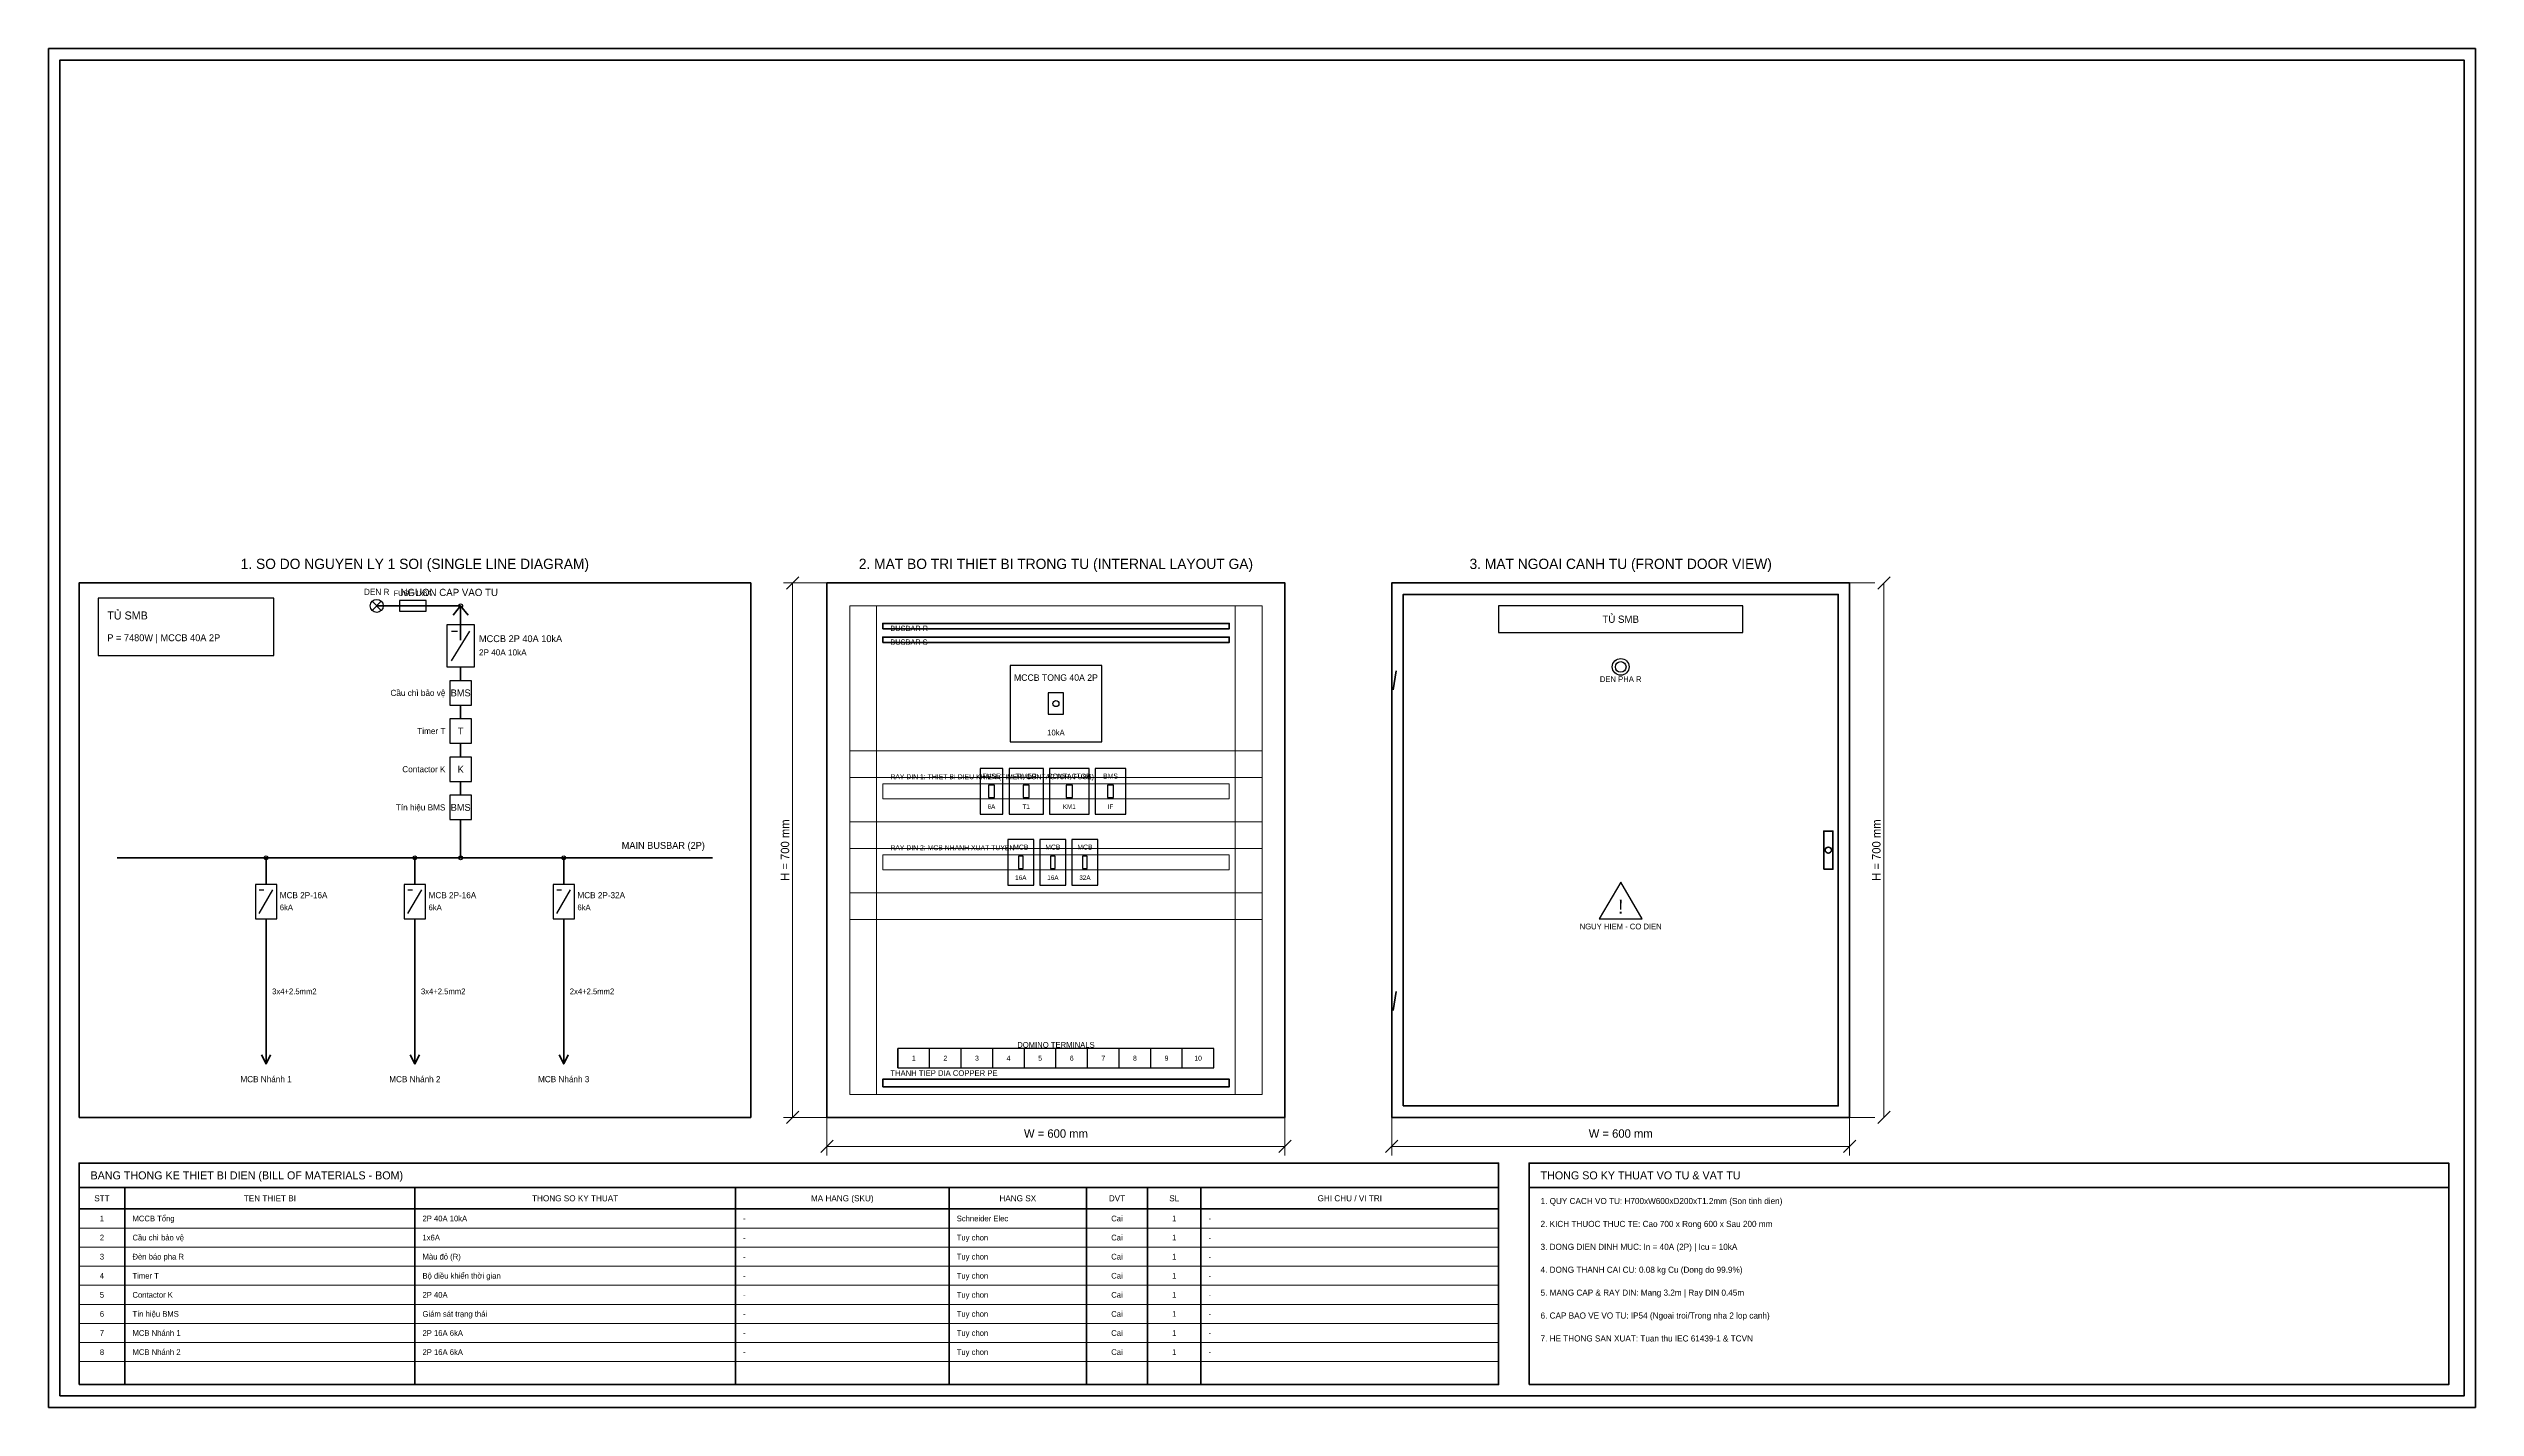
# Model space of a CAD drawing. Header units: metres. Extents: x 20 to 3200, y 20 to 1800.
import ezdxf
from ezdxf.enums import TextEntityAlignment as Align

# ---------------------------------------------------------------- set-up
doc = ezdxf.new("R2010")
doc.units = ezdxf.units.M
for name, color, linetype, lineweight in [('0_BORDER', 5, 'Continuous', 40), ('0_BUSBAR_MAIN', 1, 'Continuous', 50), ('0_DEVICES', 7, 'Continuous', 25), ('0_DIMENSIONS', 2, 'Continuous', 15), ('0_DUCTS', 8, 'Continuous', 15), ('0_FRAME', 6, 'Continuous', 35), ('0_PLATE', 4, 'Continuous', 20), ('0_SLD_POWER', 3, 'Continuous', 35), ('0_TEXT', 7, 'Continuous', 18), ('0_TEXT_TITLE', 3, 'Continuous', 30)]:
    doc.layers.add(name, color=color, linetype=linetype, lineweight=lineweight)

msp = doc.modelspace()

# ---------------------------------------------------------------- linework, layer by layer
at = {"layer": '0_BORDER'}
for p, q in [((60, 308), (1920, 308)), ((120, 50), (120, 308)), ((500, 50), (500, 308)), ((920, 50), (920, 308)), ((1200, 50), (1200, 308)), ((1380, 50), (1380, 308)), ((1460, 50), (1460, 308)), ((1530, 50), (1530, 308)), ((1960, 308), (3165, 308)), ((60, 280), (1920, 280))]:
    msp.add_line(p, q, dxfattribs=at)
for points in [[(20, 20), (3200, 20), (3200, 1800), (20, 1800), (20, 20)], [(35, 35), (3185, 35), (3185, 1785), (35, 1785), (35, 35)], [(60, 400), (940, 400), (940, 1100), (60, 1100), (60, 400)], [(60, 50), (1920, 50), (1920, 340), (60, 340), (60, 50)], [(1960, 50), (3165, 50), (3165, 340), (1960, 340), (1960, 50)]]:
    msp.add_lwpolyline(points, close=True, dxfattribs=at)
at = {"layer": '0_BUSBAR_MAIN'}
msp.add_line((110, 740), (890, 740), dxfattribs=at)
at = {"layer": '0_BUSBAR_MAIN', "color": 1}
msp.add_lwpolyline([(1113, 1040), (1567, 1040), (1567, 1047), (1113, 1047), (1113, 1040)], close=True, dxfattribs=at)
at = {"layer": '0_BUSBAR_MAIN', "color": 2}
msp.add_lwpolyline([(1113, 1022), (1567, 1022), (1567, 1029), (1113, 1029), (1113, 1022)], close=True, dxfattribs=at)
at = {"layer": '0_BUSBAR_MAIN', "color": 3}
msp.add_lwpolyline([(1113, 440), (1567, 440), (1567, 450), (1113, 450), (1113, 440)], close=True, dxfattribs=at)
at = {"layer": '0_DEVICES', "color": 1}
for p, q in [((444, 1064), (456, 1076)), ((444, 1076), (456, 1064))]:
    msp.add_line(p, q, dxfattribs=at)
at = {"layer": '0_DEVICES'}
for p, q in [((480, 1070), (515, 1070)), ((548, 998), (572, 1037)), ((548, 1037), (556, 1037)), ((296, 667), (314, 698)), ((296, 698), (302, 698)), ((491, 667), (509, 698)), ((491, 698), (497, 698)), ((686, 667), (704, 698)), ((686, 698), (692, 698)), ((1133, 465), (1133, 490)), ((1174.4, 465), (1174.4, 490)), ((1215.8, 465), (1215.8, 490)), ((1257.2, 465), (1257.2, 490)), ((1298.6, 465), (1298.6, 490)), ((1340, 465), (1340, 490)), ((1381.4, 465), (1381.4, 490)), ((1422.8, 465), (1422.8, 490)), ((1464.2, 465), (1464.2, 490)), ((1505.6, 465), (1505.6, 490))]:
    msp.add_line(p, q, dxfattribs=at)
for points in [[(85, 1005), (315, 1005), (315, 1080), (85, 1080), (85, 1005)], [(480, 1063), (515, 1063), (515, 1077), (480, 1077), (480, 1063)], [(1920, 1035), (2240, 1035), (2240, 1070), (1920, 1070), (1920, 1035)], [(542, 990), (578, 990), (578, 1045), (542, 1045), (542, 990)], [(1280, 892), (1400, 892), (1400, 992), (1280, 992), (1280, 892)], [(546, 940), (574, 940), (574, 972), (546, 972), (546, 940)], [(1330, 928), (1350, 928), (1350, 956), (1330, 956), (1330, 928)], [(546, 890), (574, 890), (574, 922), (546, 922), (546, 890)], [(546, 840), (574, 840), (574, 872), (546, 872), (546, 840)], [(1240.5, 797), (1270.5, 797), (1270.5, 857), (1240.5, 857), (1240.5, 797)], [(1251.5, 819), (1259.5, 819), (1259.5, 835), (1251.5, 835), (1251.5, 819)], [(1278.5, 797), (1323.5, 797), (1323.5, 857), (1278.5, 857), (1278.5, 797)], [(1297, 819), (1305, 819), (1305, 835), (1297, 835), (1297, 819)], [(1331.5, 797), (1383.5, 797), (1383.5, 857), (1331.5, 857), (1331.5, 797)], [(1353.5, 819), (1361.5, 819), (1361.5, 835), (1353.5, 835), (1353.5, 819)], [(1391.5, 797), (1431.5, 797), (1431.5, 857), (1391.5, 857), (1391.5, 797)], [(1407.5, 819), (1415.5, 819), (1415.5, 835), (1407.5, 835), (1407.5, 819)], [(546, 790), (574, 790), (574, 822), (546, 822), (546, 790)], [(1277, 704), (1311, 704), (1311, 764), (1277, 764), (1277, 704)], [(1319, 704), (1353, 704), (1353, 764), (1319, 764), (1319, 704)], [(1361, 704), (1395, 704), (1395, 764), (1361, 764), (1361, 704)], [(1291, 726), (1297, 726), (1297, 742), (1291, 742), (1291, 726)], [(1333, 726), (1339, 726), (1339, 742), (1333, 742), (1333, 726)], [(1375, 726), (1381, 726), (1381, 742), (1375, 742), (1375, 726)], [(291, 660), (319, 660), (319, 705), (291, 705), (291, 660)], [(486, 660), (514, 660), (514, 705), (486, 705), (486, 660)], [(681, 660), (709, 660), (709, 705), (681, 705), (681, 660)], [(1133, 465), (1547, 465), (1547, 490), (1133, 490), (1133, 465)]]:
    msp.add_lwpolyline(points, close=True, dxfattribs=at)
at = {"layer": '0_DEVICES', "color": 2}
msp.add_lwpolyline([(2052, 660), (2108, 660), (2080, 708)], close=True, dxfattribs=at)
at = {"layer": '0_DEVICES', "color": 1}
for centre, radius in [((450, 1070), 8.5), ((2080, 990), 11), ((2080, 990), 7)]:
    msp.add_circle(centre, radius, dxfattribs=at)
at = {"layer": '0_DEVICES'}
for centre, radius in [((560, 1070), 2.5), ((1340, 942), 4), ((305, 740), 2.5), ((500, 740), 2.5), ((560, 740), 2.5), ((695, 740), 2.5)]:
    msp.add_circle(centre, radius, dxfattribs=at)
at = {"layer": '0_DIMENSIONS', "color": 2}
for p, q in [((1040, 1100), (983, 1100)), ((987, 1092), (1003, 1108)), ((995, 400), (995, 1100)), ((2380, 1100), (2413, 1100)), ((2417, 1092), (2433, 1108)), ((2425, 400), (2425, 1100)), ((1040, 400), (983, 400)), ((987, 392), (1003, 408)), ((1040, 400), (1040, 350)), ((1640, 400), (1640, 350)), ((1780, 400), (1780, 350)), ((2380, 400), (2413, 400)), ((2380, 400), (2380, 350)), ((2417, 392), (2433, 408)), ((1032, 354), (1048, 370)), ((1040, 362), (1640, 362)), ((1632, 354), (1648, 370)), ((1772, 354), (1788, 370)), ((1780, 362), (2380, 362)), ((2372, 354), (2388, 370))]:
    msp.add_line(p, q, dxfattribs=at)
at = {"layer": '0_DUCTS'}
for points in [[(1070, 430), (1105, 430), (1105, 1070), (1070, 1070), (1070, 430)], [(1575, 430), (1610, 430), (1610, 1070), (1575, 1070), (1575, 430)], [(1070, 845), (1610, 845), (1610, 880), (1070, 880), (1070, 845)], [(1070, 752), (1610, 752), (1610, 787), (1070, 787), (1070, 752)], [(1070, 659), (1610, 659), (1610, 694), (1070, 694), (1070, 659)]]:
    msp.add_lwpolyline(points, close=True, dxfattribs=at)
at = {"layer": '0_FRAME'}
for p, q in [((1782, 960), (1786, 985)), ((1782, 540), (1786, 565))]:
    msp.add_line(p, q, dxfattribs=at)
for points in [[(1040, 400), (1640, 400), (1640, 1100), (1040, 1100), (1040, 400)], [(1780, 400), (2380, 400), (2380, 1100), (1780, 1100), (1780, 400)], [(1795, 415), (2365, 415), (2365, 1085), (1795, 1085), (1795, 415)], [(2346, 725), (2358, 725), (2358, 775), (2346, 775), (2346, 725)]]:
    msp.add_lwpolyline(points, close=True, dxfattribs=at)
msp.add_circle((2352, 750), 4, dxfattribs=at)
at = {"layer": '0_PLATE'}
for p, q in [((60, 255), (1920, 255)), ((60, 230), (1920, 230)), ((60, 205), (1920, 205)), ((60, 180), (1920, 180)), ((60, 155), (1920, 155)), ((60, 130), (1920, 130)), ((60, 105), (1920, 105)), ((60, 80), (1920, 80))]:
    msp.add_line(p, q, dxfattribs=at)
for points in [[(1070, 430), (1610, 430), (1610, 1070), (1070, 1070), (1070, 430)], [(1113, 817), (1567, 817), (1567, 837), (1113, 837), (1113, 817)], [(1113, 724), (1567, 724), (1567, 744), (1113, 744), (1113, 724)]]:
    msp.add_lwpolyline(points, close=True, dxfattribs=at)
at = {"layer": '0_SLD_POWER'}
for p, q in [((560, 1070), (450, 1070)), ((560, 1070), (560, 1025)), ((560, 1070), (560, 1045)), ((560, 990), (560, 972)), ((560, 940), (560, 922)), ((560, 890), (560, 872)), ((560, 840), (560, 822)), ((560, 790), (560, 740)), ((305, 740), (305, 705)), ((500, 740), (500, 705)), ((695, 740), (695, 705)), ((305, 660), (305, 470)), ((500, 660), (500, 470)), ((695, 660), (695, 470))]:
    msp.add_line(p, q, dxfattribs=at)
for points in [[(550, 1058), (560, 1070), (570, 1058)], [(299, 482), (305, 470), (311, 482)], [(494, 482), (500, 470), (506, 482)], [(689, 482), (695, 470), (701, 482)]]:
    msp.add_lwpolyline(points, dxfattribs=at)

# ---------------------------------------------------------------- texts
at = {"layer": '0_TEXT'}
for s, height, p in [('FUSE 1x6A', 7, (497.5, 1081)), ('NGUON CAP VAO TU', 9.5, (545, 1080))]:
    msp.add_text(s, height=height, dxfattribs=at).set_placement(p, align=Align.BOTTOM_CENTER)
for s, height, p in [('P = 7480W | MCCB 40A 2P', 9, (97, 1021)), ('RAY DIN 1: THIET BI DIEU KHIEN (TIMER, CONTACTOR, FUSE)', 6.5, (1123, 841)), ('RAY DIN 2: MCB NHANH XUAT TUYEN', 6.5, (1123, 748)), ('THANH TIEP DIA COPPER PE', 7.5, (1123, 452))]:
    msp.add_text(s, height=height, dxfattribs=at).set_placement(p, align=Align.BOTTOM_LEFT)
for s, height, p in [('BUSBAR R', 7, (1123, 1040.5)), ('BUSBAR S', 7, (1123, 1022.5)), ('2P 40A 10kA', 8, (584, 1009)), ('6kA', 7.5, (323, 675)), ('6kA', 7.5, (518, 675)), ('6kA', 7.5, (713, 675)), ('3x4+2.5mm2', 7.5, (313, 565)), ('3x4+2.5mm2', 7.5, (508, 565)), ('2x4+2.5mm2', 7.5, (703, 565)), ('MCCB Tổng', 7.5, (130, 267.5)), ('2P 40A 10kA', 7.5, (510, 267.5)), ('-', 7.5, (930, 267.5)), ('Schneider Elec', 7.5, (1210, 267.5)), ('-', 7.5, (1540, 267.5)), ('Cầu chì bảo vệ', 7.5, (130, 242.5)), ('1x6A', 7.5, (510, 242.5)), ('-', 7.5, (930, 242.5)), ('Tuy chon', 7.5, (1210, 242.5)), ('-', 7.5, (1540, 242.5)), ('Đèn báo pha R', 7.5, (130, 217.5)), ('Timer T', 7.5, (130, 192.5)), ('Màu đỏ (R)', 7.5, (510, 217.5)), ('Bộ điều khiển thời gian', 7.5, (510, 192.5)), ('-', 7.5, (930, 217.5)), ('-', 7.5, (930, 192.5)), ('Tuy chon', 7.5, (1210, 217.5)), ('Tuy chon', 7.5, (1210, 192.5)), ('-', 7.5, (1540, 217.5)), ('-', 7.5, (1540, 192.5)), ('Contactor K', 7.5, (130, 167.5)), ('2P 40A', 7.5, (510, 167.5)), ('-', 7.5, (930, 167.5)), ('Tuy chon', 7.5, (1210, 167.5)), ('-', 7.5, (1540, 167.5)), ('Tín hiệu BMS', 7.5, (130, 142.5)), ('Giám sát trạng thái', 7.5, (510, 142.5)), ('-', 7.5, (930, 142.5)), ('Tuy chon', 7.5, (1210, 142.5)), ('-', 7.5, (1540, 142.5)), ('MCB Nhánh 1', 7.5, (130, 117.5)), ('MCB Nhánh 2', 7.5, (130, 92.5)), ('2P 16A 6kA', 7.5, (510, 117.5)), ('2P 16A 6kA', 7.5, (510, 92.5)), ('-', 7.5, (930, 117.5)), ('Tuy chon', 7.5, (1210, 117.5)), ('Tuy chon', 7.5, (1210, 92.5)), ('-', 7.5, (1540, 117.5)), ('-', 7.5, (930, 92.5)), ('-', 7.5, (1540, 92.5))]:
    msp.add_text(s, height=height, dxfattribs=at).set_placement(p, align=Align.MIDDLE_LEFT)
for s, p in [('Cầu chì bảo vệ', (540, 956)), ('Timer T', (540, 906)), ('Contactor K', (540, 856)), ('Tín hiệu BMS', (540, 806))]:
    msp.add_text(s, height=8, dxfattribs=at).set_placement(p, align=Align.MIDDLE_RIGHT)
for s, height, p in [('DEN PHA R', 7.5, (2080, 974)), ('10kA', 7.5, (1340, 904)), ('6A', 6, (1255.5, 807)), ('T1', 6, (1301, 807)), ('KM1', 6, (1357.5, 807)), ('IF', 6, (1411.5, 807)), ('16A', 6, (1294, 714)), ('16A', 6, (1336, 714)), ('32A', 6, (1378, 714)), ('1', 6.5, (1153.7, 477.5)), ('2', 6.5, (1195.1, 477.5)), ('3', 6.5, (1236.5, 477.5)), ('4', 6.5, (1277.9, 477.5)), ('DOMINO TERMINALS', 7.5, (1340, 495)), ('5', 6.5, (1319.3, 477.5)), ('6', 6.5, (1360.7, 477.5)), ('7', 6.5, (1402.1, 477.5)), ('8', 6.5, (1443.5, 477.5)), ('9', 6.5, (1484.9, 477.5)), ('10', 6.5, (1526.3, 477.5)), ('1', 7.5, (90, 267.5)), ('Cai', 7.5, (1420, 267.5)), ('1', 7.5, (1495, 267.5)), ('2', 7.5, (90, 242.5)), ('Cai', 7.5, (1420, 242.5)), ('1', 7.5, (1495, 242.5)), ('4', 7.5, (90, 192.5)), ('3', 7.5, (90, 217.5)), ('Cai', 7.5, (1420, 217.5)), ('Cai', 7.5, (1420, 192.5)), ('1', 7.5, (1495, 217.5)), ('1', 7.5, (1495, 192.5)), ('5', 7.5, (90, 167.5)), ('Cai', 7.5, (1420, 167.5)), ('1', 7.5, (1495, 167.5)), ('6', 7.5, (90, 142.5)), ('Cai', 7.5, (1420, 142.5)), ('1', 7.5, (1495, 142.5)), ('8', 7.5, (90, 92.5)), ('7', 7.5, (90, 117.5)), ('Cai', 7.5, (1420, 117.5)), ('Cai', 7.5, (1420, 92.5)), ('1', 7.5, (1495, 117.5)), ('1', 7.5, (1495, 92.5))]:
    msp.add_text(s, height=height, dxfattribs=at).set_placement(p, align=Align.MIDDLE_CENTER)
at = {"layer": '0_TEXT', "color": 2}
msp.add_text('NGUY HIEM - CO DIEN', height=7.5, dxfattribs=at).set_placement((2080, 650), align=Align.MIDDLE_CENTER)
at = {"layer": '0_TEXT_TITLE'}
for s, height, p in [('1. SO DO NGUYEN LY 1 SOI (SINGLE LINE DIAGRAM)', 13.5, (500, 1125)), ('2. MAT BO TRI THIET BI TRONG TU (INTERNAL LAYOUT GA)', 13.5, (1340, 1125)), ('3. MAT NGOAI CANH TU (FRONT DOOR VIEW)', 13.5, (2080, 1125)), ('TỦ SMB', 9.5, (2080, 1052.5)), ('BMS', 9, (560, 956)), ('MCCB TONG 40A 2P', 8.5, (1340, 976)), ('T', 9, (560, 906)), ('K', 9, (560, 856)), ('FUSE', 6.5, (1255.5, 847)), ('TIMER', 6.5, (1301, 847)), ('CONTACTOR', 6.5, (1357.5, 847)), ('BMS', 6.5, (1411.5, 847)), ('BMS', 9, (560, 806)), ('MCB', 6.5, (1294, 754)), ('MCB', 6.5, (1336, 754)), ('MCB', 6.5, (1378, 754)), ('MCB Nhánh 1', 8, (305, 450)), ('MCB Nhánh 2', 8, (500, 450)), ('MCB Nhánh 3', 8, (695, 450)), ('STT', 8, (90, 294)), ('TEN THIET BI', 8, (310, 294)), ('THONG SO KY THUAT', 8, (710, 294)), ('MA HANG (SKU)', 8, (1060, 294)), ('HANG SX', 8, (1290, 294)), ('DVT', 8, (1420, 294)), ('SL', 8, (1495, 294)), ('GHI CHU / VI TRI', 8, (1725, 294))]:
    msp.add_text(s, height=height, dxfattribs=at).set_placement(p, align=Align.MIDDLE_CENTER)
at = {"layer": '0_TEXT_TITLE', "color": 1}
msp.add_text('DEN R', height=8, dxfattribs=at).set_placement((450, 1082), align=Align.BOTTOM_CENTER)
at = {"layer": '0_TEXT_TITLE'}
for s, height, p in [('TỦ SMB', 10.5, (97, 1049)), ('1. QUY CACH VO TU: H700xW600xD200xT1.2mm (Son tinh dien)', 8, (1975, 284)), ('2. KICH THUOC THUC TE: Cao 700 x Rong 600 x Sau 200 mm', 8, (1975, 254)), ('3. DONG DIEN DINH MUC: In = 40A (2P) | Icu = 10kA', 8, (1975, 224)), ('4. DONG THANH CAI CU: 0.08 kg Cu (Dong do 99.9%)', 8, (1975, 194)), ('5. MANG CAP & RAY DIN: Mang 3.2m | Ray DIN 0.45m', 8, (1975, 164)), ('6. CAP BAO VE VO TU: IP54 (Ngoai troi/Trong nha 2 lop canh)', 8, (1975, 134)), ('7. HE THONG SAN XUAT: Tuan thu IEC 61439-1 & TCVN', 8, (1975, 104))]:
    msp.add_text(s, height=height, dxfattribs=at).set_placement(p, align=Align.BOTTOM_LEFT)
for s, height, p in [('MCCB 2P 40A 10kA', 9, (584, 1027)), ('MCB 2P-16A', 8, (323, 691)), ('MCB 2P-16A', 8, (518, 691)), ('MCB 2P-32A', 8, (713, 691)), ('BANG THONG KE THIET BI DIEN (BILL OF MATERIALS - BOM)', 10.5, (75, 324)), ('THONG SO KY THUAT VO TU & VAT TU', 10.5, (1975, 324))]:
    msp.add_text(s, height=height, dxfattribs=at).set_placement(p, align=Align.MIDDLE_LEFT)
at = {"layer": '0_TEXT_TITLE', "color": 2}
for p in [(985, 750), (2415, 750)]:
    msp.add_text('H = 700 mm', height=11, rotation=90, dxfattribs=at).set_placement(p, align=Align.MIDDLE_CENTER)
at = {"layer": '0_TEXT_TITLE'}
msp.add_text('MAIN BUSBAR (2P)', height=9, dxfattribs=at).set_placement((880, 749), align=Align.BOTTOM_RIGHT)
at = {"layer": '0_TEXT_TITLE', "color": 2}
msp.add_text('!', height=18, dxfattribs=at).set_placement((2080, 676), align=Align.MIDDLE_CENTER)
for p in [(1340, 370), (2080, 370)]:
    msp.add_text('W = 600 mm', height=11, dxfattribs=at).set_placement(p, align=Align.BOTTOM_CENTER)

doc.saveas('drawing.dxf')
